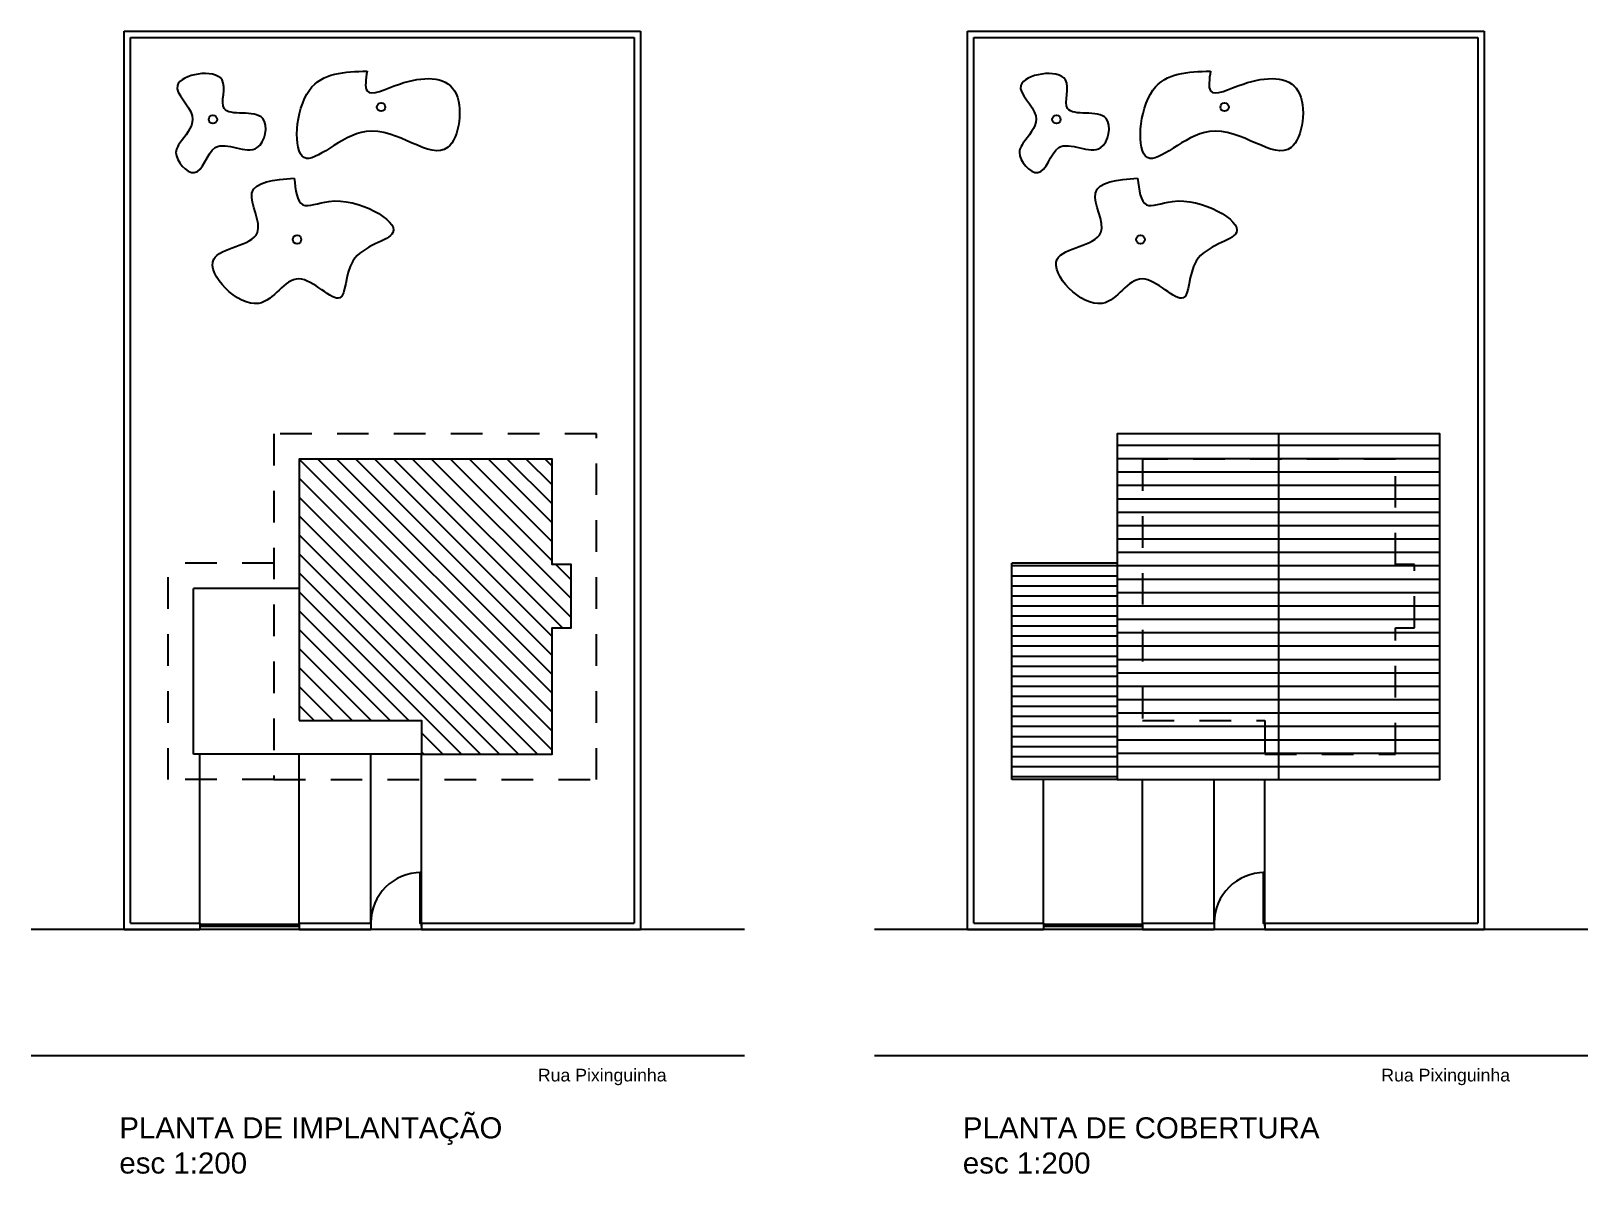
# Model space of a CAD drawing. Header units: millimetres. Extents: x 3234 to 3393, y 1223 to 1316.
# Drawn here: x 3251.54 to 3288.46, y 1262.88 to 1289.98 of the extents above; entities that cross this region are included whole.
import ezdxf

# ---------------------------------------------------------------- set-up
doc = ezdxf.new("R2010")
doc.units = ezdxf.units.MM
doc.linetypes.add('HIDDEN2', pattern=[4.7625, 3.175, -1.5875])
doc.linetypes.add('JIS_02_0.7', pattern=[1.35, 0.75, -0.6])
for name, color, linetype in [('COTAS E TEXTOS', 251, 'Continuous'), ('ESQUADRIAS', 3, 'Continuous'), ('HACHURAS', 8, 'Continuous'), ('PAREDES', 4, 'Continuous'), ('PISO', 2, 'Continuous'), ('PROJEÇÕES', 8, 'HIDDEN2'), ('VEGETAÇÃO', 90, 'Continuous')]:
    doc.layers.add(name, color=color, linetype=linetype)
doc.styles.add('1 200 ANOTACOES', font='arial.ttf', dxfattribs={"height": 0.4})
doc.styles.add('1 200 TITULOS', font='arial.ttf', dxfattribs={"height": 0.6})

msp = doc.modelspace()

# ---------------------------------------------------------------- texts
at = {"layer": 'COTAS E TEXTOS', "attachment_point": 1}
for s, width, gutter_width, insert, char_height, style in [('Rua Pixinguinha', 6.84487, 1.5, (3263.56, 1265.371), 0.3, '1 200 ANOTACOES'), ('Rua Pixinguinha', 6.84487, 1.5, (3283.56, 1265.371), 0.3, '1 200 ANOTACOES'), ('PLANTA DE IMPLANTAÇÃO\\Pesc 1:200', 12.55881, 2.5, (3253.636, 1264.22), 0.5, '1 200 TITULOS'), ('PLANTA DE COBERTURA\\Pesc 1:200', 8.74641, 2.5, (3273.636, 1264.22), 0.5, '1 200 TITULOS')]:
    msp.add_mtext_dynamic_manual_height_columns(s, width=width, gutter_width=gutter_width, heights=[0], dxfattribs=dict(at, insert=insert, char_height=char_height, style=style))

# ---------------------------------------------------------------- hatches: boundary and pattern name
at = {"layer": 'HACHURAS'}
h = msp.add_hatch(dxfattribs=at)
h.set_pattern_fill('ANSI31', color=256, scale=0.1, angle=135)
h.paths.add_polyline_path([(3281.122, 1279.828), (3277.897, 1279.828), (3277.897, 1273.628), (3280.797, 1273.628), (3280.797, 1272.828), (3281.122, 1272.828)], flags=17)
h.paths.add_polyline_path([(3284.347, 1277.328), (3283.897, 1277.328), (3283.897, 1279.828), (3281.122, 1279.828), (3281.122, 1272.828), (3283.897, 1272.828), (3283.897, 1275.828), (3284.347, 1275.828)], flags=17)
h.paths.add_polyline_path([(3284.947, 1280.428), (3281.122, 1280.428), (3281.122, 1279.828), (3283.897, 1279.828), (3283.897, 1277.328), (3284.347, 1277.328), (3284.347, 1275.828), (3283.897, 1275.828), (3283.897, 1272.828), (3281.122, 1272.828), (3281.122, 1272.228), (3284.947, 1272.228)])
h.paths.add_polyline_path([(3280.797, 1273.628), (3277.897, 1273.628), (3277.897, 1279.828), (3281.122, 1279.828), (3281.122, 1280.428), (3277.297, 1280.428), (3277.297, 1272.228), (3281.122, 1272.228), (3281.122, 1272.828), (3280.797, 1272.828)])
h = msp.add_hatch(dxfattribs=at)
h.set_pattern_fill('ANSI31', color=256, scale=0.1, angle=90)
h.paths.add_polyline_path([(3264.347, 1277.328), (3263.897, 1277.328), (3263.897, 1279.828), (3257.897, 1279.828), (3257.897, 1273.628), (3260.797, 1273.628), (3260.797, 1272.828), (3263.897, 1272.828), (3263.897, 1275.828), (3264.347, 1275.828)])
h = msp.add_hatch(dxfattribs=at)
h.set_pattern_fill('ANSI31', color=256, scale=0.075, angle=135)
h.paths.add_polyline_path([(3277.297, 1277.361), (3274.797, 1277.361), (3274.797, 1272.228), (3277.297, 1272.228)])

# ---------------------------------------------------------------- linework, layer by layer
at = {"layer": 'ESQUADRIAS'}
for points in [[(3260.797, 1268.828), (3260.797, 1270.028), (3260.757, 1270.028), (3260.757, 1268.828), (3260.757, 1268.828)], [(3280.797, 1268.828), (3280.797, 1270.028), (3280.757, 1270.028), (3280.757, 1268.828), (3280.757, 1268.828)], [(3255.547, 1268.753), (3257.897, 1268.753), (3257.897, 1268.793), (3255.547, 1268.793), (3255.547, 1268.753)], [(3275.547, 1268.753), (3277.897, 1268.753), (3277.897, 1268.793), (3275.547, 1268.793), (3275.547, 1268.753)]]:
    msp.add_lwpolyline(points, dxfattribs=at)
at = {"layer": 'PAREDES'}
for p, q in [((3253.747, 1289.978), (3265.997, 1289.978)), ((3253.747, 1268.678), (3253.747, 1289.978)), ((3253.897, 1289.828), (3265.847, 1289.828)), ((3253.897, 1268.828), (3253.897, 1289.828)), ((3265.847, 1289.828), (3265.847, 1268.828)), ((3265.997, 1289.978), (3265.997, 1268.678)), ((3273.747, 1289.978), (3285.997, 1289.978)), ((3273.747, 1268.678), (3273.747, 1289.978)), ((3273.897, 1289.828), (3285.847, 1289.828)), ((3273.897, 1268.828), (3273.897, 1289.828)), ((3285.847, 1289.828), (3285.847, 1268.828)), ((3285.997, 1289.978), (3285.997, 1268.678)), ((3253.897, 1268.828), (3255.547, 1268.828)), ((3255.547, 1268.828), (3255.547, 1268.678)), ((3257.897, 1268.828), (3259.597, 1268.828)), ((3257.897, 1268.828), (3257.897, 1268.678)), ((3260.797, 1268.828), (3265.847, 1268.828)), ((3260.797, 1268.828), (3260.797, 1268.678)), ((3273.897, 1268.828), (3275.547, 1268.828)), ((3275.547, 1268.828), (3275.547, 1268.678)), ((3277.897, 1268.828), (3279.597, 1268.828)), ((3277.897, 1268.828), (3277.897, 1268.678)), ((3280.797, 1268.828), (3285.847, 1268.828)), ((3280.797, 1268.828), (3280.797, 1268.678)), ((3253.747, 1268.678), (3255.547, 1268.678)), ((3257.897, 1268.678), (3259.597, 1268.678)), ((3260.797, 1268.678), (3265.997, 1268.678)), ((3273.747, 1268.678), (3275.547, 1268.678)), ((3277.897, 1268.678), (3279.597, 1268.678)), ((3280.797, 1268.678), (3285.997, 1268.678))]:
    msp.add_line(p, q, dxfattribs=at)
msp.add_lwpolyline([(3257.897, 1273.628), (3260.797, 1273.628), (3260.797, 1272.828), (3263.897, 1272.828), (3263.897, 1275.828), (3264.347, 1275.828), (3264.347, 1277.328), (3263.897, 1277.328), (3263.897, 1279.828), (3257.897, 1279.828), (3257.897, 1273.628)], dxfattribs=at)
at = {"layer": 'PISO'}
for p, q in [((3281.122, 1280.428), (3281.122, 1272.228)), ((3274.797, 1272.228), (3274.797, 1277.361)), ((3277.297, 1277.361), (3274.797, 1277.361)), ((3255.397, 1272.828), (3255.397, 1276.761)), ((3257.897, 1276.761), (3255.397, 1276.761)), ((3260.797, 1272.828), (3255.397, 1272.828)), ((3277.297, 1272.228), (3274.797, 1272.228)), ((3259.597, 1268.828), (3259.597, 1268.678)), ((3279.597, 1268.828), (3279.597, 1268.678)), ((3268.457, 1268.678), (3251.544, 1268.678)), ((3288.457, 1268.678), (3271.544, 1268.678)), ((3268.457, 1265.678), (3251.544, 1265.678)), ((3288.457, 1265.678), (3271.544, 1265.678))]:
    msp.add_line(p, q, dxfattribs=at)
at = {"layer": 'PISO', "color": 1}
for p, q in [((3255.547, 1268.828), (3255.547, 1272.828)), ((3257.897, 1268.828), (3257.897, 1272.828)), ((3259.597, 1268.828), (3259.597, 1272.828)), ((3260.797, 1268.753), (3260.797, 1272.828)), ((3275.547, 1268.828), (3275.547, 1272.228)), ((3277.897, 1268.828), (3277.897, 1272.228)), ((3279.597, 1268.828), (3279.597, 1272.228)), ((3280.797, 1268.753), (3280.797, 1272.228))]:
    msp.add_line(p, q, dxfattribs=at)
at = {"layer": 'PISO', "color": 8}
for p, q in [((3257.897, 1268.678), (3255.547, 1268.678)), ((3260.797, 1268.678), (3259.597, 1268.678)), ((3277.897, 1268.678), (3275.547, 1268.678)), ((3280.797, 1268.678), (3279.597, 1268.678))]:
    msp.add_line(p, q, dxfattribs=at)
at = {"layer": 'PISO'}
for points in [[(3277.297, 1272.228), (3284.947, 1272.228), (3284.947, 1280.428), (3277.297, 1280.428), (3277.297, 1272.228)], [(3260.757, 1268.828), (3260.797, 1268.828)], [(3280.757, 1268.828), (3280.797, 1268.828)]]:
    msp.add_lwpolyline(points, dxfattribs=at)
for centre in [(3260.797, 1268.828), (3280.797, 1268.828)]:
    msp.add_arc(centre, 1.2, 90, 180, dxfattribs=at)
at = {"layer": 'PROJEÇÕES', "linetype": 'JIS_02_0.7'}
for p, q in [((3254.797, 1272.228), (3254.797, 1277.361)), ((3257.297, 1277.361), (3254.797, 1277.361)), ((3257.297, 1272.228), (3254.797, 1272.228))]:
    msp.add_line(p, q, dxfattribs=at)
for points in [[(3257.297, 1272.228), (3264.947, 1272.228), (3264.947, 1280.428), (3257.297, 1280.428), (3257.297, 1272.228)], [(3277.897, 1273.628), (3280.797, 1273.628), (3280.797, 1272.828), (3283.897, 1272.828), (3283.897, 1275.828), (3284.347, 1275.828), (3284.347, 1277.328), (3283.897, 1277.328), (3283.897, 1279.828), (3277.897, 1279.828), (3277.897, 1273.628)]]:
    msp.add_lwpolyline(points, dxfattribs=at)
at = {"layer": 'VEGETAÇÃO'}
for centre, radius in [((3259.842, 1288.176), 0.0986), ((3279.842, 1288.176), 0.0986), ((3255.855, 1287.884), 0.0986), ((3275.855, 1287.884), 0.0986), ((3257.849, 1285.036), 0.102), ((3277.849, 1285.036), 0.102)]:
    msp.add_circle(centre, radius, dxfattribs=at)
for points in [[(3255.108, 1287.376), (3255.365, 1287.969), (3255.011, 1288.691), (3256.071, 1288.819), (3256.12, 1288.146), (3257.035, 1287.905), (3256.907, 1287.215), (3255.911, 1287.215), (3255.413, 1286.622), (3254.979, 1287.103), (3255.108, 1287.376)], [(3259.509, 1289.028), (3258.144, 1288.579), (3258.017, 1286.979), (3259.485, 1287.596), (3261.42, 1287.215), (3261.581, 1288.563), (3260.28, 1288.723), (3259.509, 1288.563), (3259.509, 1289.028)], [(3275.108, 1287.376), (3275.365, 1287.969), (3275.011, 1288.691), (3276.071, 1288.819), (3276.12, 1288.146), (3277.035, 1287.905), (3276.907, 1287.215), (3275.911, 1287.215), (3275.413, 1286.622), (3274.979, 1287.103), (3275.108, 1287.376)], [(3279.509, 1289.028), (3278.144, 1288.579), (3278.017, 1286.979), (3279.485, 1287.596), (3281.42, 1287.215), (3281.581, 1288.563), (3280.28, 1288.723), (3279.509, 1288.563), (3279.509, 1289.028)], [(3257.78, 1286.489), (3256.779, 1286.135), (3256.908, 1285.199), (3255.874, 1284.57), (3256.94, 1283.521), (3257.893, 1284.102), (3258.862, 1283.65), (3259.169, 1284.521), (3260.122, 1285.199), (3258.604, 1285.941), (3257.99, 1285.86), (3257.78, 1286.489)], [(3277.78, 1286.489), (3276.779, 1286.135), (3276.908, 1285.199), (3275.874, 1284.57), (3276.94, 1283.521), (3277.893, 1284.102), (3278.862, 1283.65), (3279.169, 1284.521), (3280.122, 1285.199), (3278.604, 1285.941), (3277.99, 1285.86), (3277.78, 1286.489)]]:
    msp.add_spline(points, degree=3, dxfattribs=at)

msp.set_redraw_order([(e.dxf.handle, doc.entitydb.next_handle()) for e in msp.query("TEXT MTEXT ATTDEF DIMENSION ARC_DIMENSION")])  # texts and dimensions are drawn at this point

doc.saveas('drawing.dxf')
